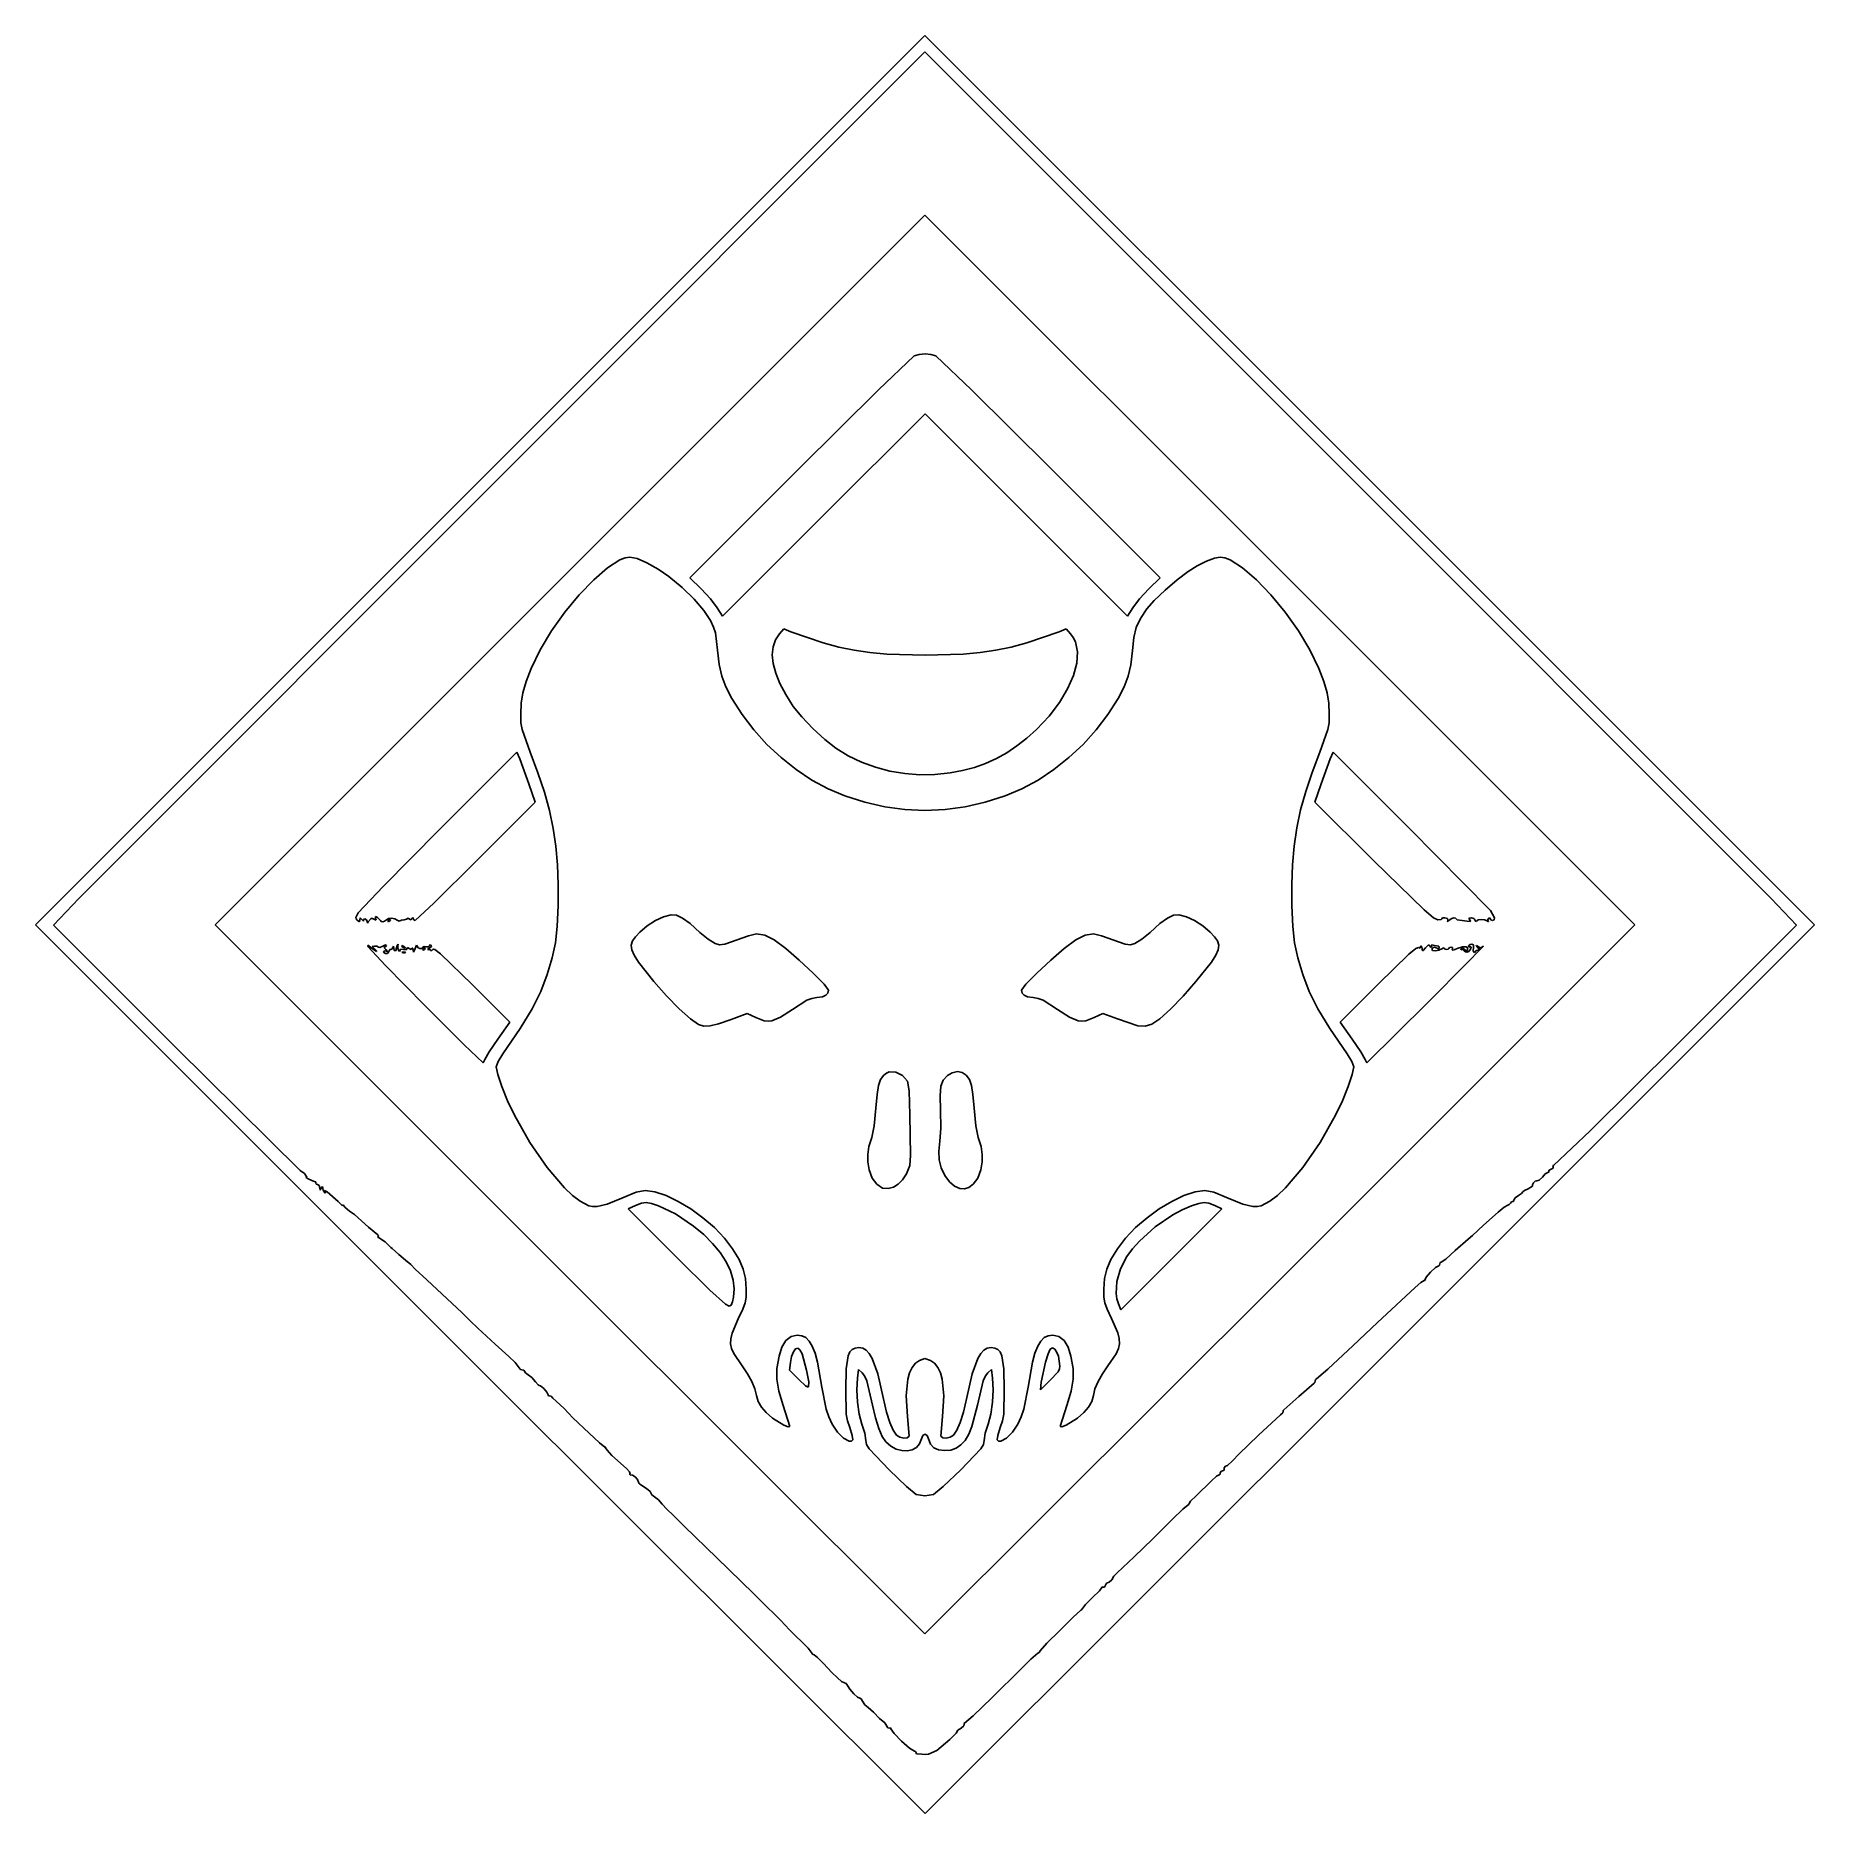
# Model space of a CAD drawing. Extents: x 247 to 565, y 428 to 746.
import ezdxf

# ---------------------------------------------------------------- set-up
doc = ezdxf.new("R2010")
doc.units = 0

msp = doc.modelspace()

# ---------------------------------------------------------------- linework, layer by layer
at = {"layer": 'Calque 1'}
for p, q in [((326.6513, 666.2106), (405.96, 745.5193)), ((405.96, 745.5193), (485.2688, 666.2106)), ((405.95995, 742.6081), (332.78605, 669.451)), ((479.13385, 669.451), (405.95995, 742.6081)), ((342.6586, 650.2033), (405.96, 713.5047)), ((405.96, 713.5047), (469.2614, 650.2033)), ((404.923717, 688.655519), (404.01597, 688.3705)), ((405.96036, 688.750525), (404.923717, 688.655519)), ((406.997003, 688.655519), (405.96036, 688.750525)), ((407.90475, 688.3705), (406.997003, 688.655519)), ((404.01597, 688.3705), (397.678202, 682.3415)), ((414.242487, 682.3415), (407.90475, 688.3705)), ((397.678202, 682.3415), (383.61137, 668.4021)), ((428.30935, 668.4021), (414.242487, 682.3415)), ((387.90255, 660.0133), (405.96035, 678.0493)), ((405.96035, 678.0493), (424.01817, 660.0133)), ((332.78605, 669.451), (255.08295, 591.5799)), ((556.83695, 591.5799), (479.13385, 669.451)), ((247.3426, 586.9018), (326.6513, 666.2106)), ((383.61137, 668.4021), (364.04047, 648.8295)), ((447.88025, 648.8295), (428.30935, 668.4021)), ((485.2688, 666.2106), (564.5776, 586.9018)), ((369.84475, 641.9774), (387.90255, 660.0133)), ((424.01817, 660.0133), (442.07597, 641.9774)), ((349.346115, 650.601392), (346.879181, 648.469035)), ((351.549696, 652.004701), (349.346115, 650.601392)), ((352.506968, 652.38138), (351.549696, 652.004701)), ((353.34349, 652.5139), (352.506968, 652.38138)), ((354.604051, 652.231602), (353.34349, 652.5139)), ((356.363226, 651.467812), (354.604051, 652.231602)), ((358.346113, 650.360017), (356.363226, 651.467812)), ((360.27781, 649.0457), (358.346113, 650.360017)), ((454.52056, 650.946475), (452.8641, 649.92)), ((456.14083, 651.7715), (454.52056, 650.946475)), ((457.55974, 652.319175), (456.14083, 651.7715)), ((458.61212, 652.5136), (457.55974, 652.319175)), ((459.442532, 652.380634), (458.61212, 652.5136)), ((460.394816, 652.002703), (459.442532, 652.380634)), ((462.591269, 650.595219), (460.394816, 652.002703)), ((465.054013, 648.457694), (462.591269, 650.595219)), ((279.3572, 586.9018), (342.6586, 650.2033)), ((346.879181, 648.469035), (344.295324, 645.772687)), ((362.629935, 647.099586), (360.27781, 649.0457)), ((364.04047, 648.8295), (366.01657, 646.8586)), ((445.90415, 646.8586), (447.88025, 648.8295)), ((450.917625, 648.444341), (448.763196, 646.58815)), ((452.8641, 649.92), (450.917625, 648.444341)), ((467.635584, 645.756675), (465.054013, 648.457694)), ((469.2614, 650.2033), (532.5628, 586.9018)), ((344.295324, 645.772687), (341.740975, 642.677411)), ((364.769121, 645.014337), (362.629935, 647.099586)), ((366.519292, 642.97662), (364.769121, 645.014337)), ((366.01657, 646.8586), (367.68421, 645.03925)), ((367.68421, 645.03925), (368.91871, 643.4326)), ((443.00201, 643.4326), (444.236502, 645.03925)), ((444.236502, 645.03925), (445.90415, 646.8586)), ((446.823577, 644.734509), (445.52153, 643.2665)), ((448.763196, 646.58815), (446.823577, 644.734509)), ((470.188515, 642.658709), (467.635584, 645.756675)), ((341.740975, 642.677411), (339.362565, 639.348264)), ((367.70437, 641.1731), (366.519292, 642.97662)), ((368.268459, 640.015845), (367.70437, 641.1731)), ((368.91871, 643.4326), (369.84475, 641.9774)), ((442.07597, 641.9774), (443.00201, 643.4326)), ((444.368986, 641.544406), (443.636387, 639.967475)), ((445.52153, 643.2665), (444.368986, 641.544406)), ((472.565342, 639.330344), (470.188515, 642.658709)), ((339.362565, 639.348264), (337.306527, 635.950307)), ((368.604735, 639.012162), (368.268459, 640.015845)), ((368.97389, 635.8814), (368.604735, 639.012162)), ((379.290358, 637.75786), (378.856447, 636.502366)), ((380.0252, 638.8396), (379.290358, 637.75786)), ((380.78023, 639.6846), (380.0252, 638.8396)), ((382.05939, 639.1838), (380.78023, 639.6846)), ((387.826304, 637.180497), (382.05939, 639.1838)), ((429.86139, 639.1838), (424.094458, 637.180497)), ((431.14055, 639.6846), (429.86139, 639.1838)), ((431.89557, 638.8396), (431.14055, 639.6846)), ((432.40039, 638.154633), (431.89557, 638.8396)), ((432.774798, 637.382823), (432.40039, 638.154633)), ((443.202188, 638.185831), (442.94484, 635.8496)), ((443.636387, 639.967475), (443.202188, 638.185831)), ((474.618598, 635.938125), (472.565342, 639.330344)), ((337.306527, 635.950307), (335.71929, 632.6486)), ((369.250937, 633.323145), (368.97389, 635.8814)), ((378.856447, 636.502366), (378.721587, 635.083095)), ((378.721587, 635.083095), (378.883897, 633.510025)), ((390.564979, 636.45179), (387.826304, 637.180497)), ((393.312127, 635.8866), (390.564979, 636.45179)), ((396.146496, 635.471091), (393.312127, 635.8866)), ((399.146832, 635.191428), (396.146496, 635.471091)), ((405.96039, 634.9843), (399.146832, 635.191428)), ((412.773904, 635.191428), (405.96039, 634.9843)), ((415.774237, 635.471091), (412.773904, 635.191428)), ((418.608611, 635.8866), (415.774237, 635.471091)), ((421.35577, 636.45179), (418.608611, 635.8866)), ((424.094458, 637.180497), (421.35577, 636.45179)), ((433.143277, 635.609442), (432.774798, 637.382823)), ((433.022801, 633.580993), (433.143277, 635.609442)), ((442.94484, 635.8496), (442.667924, 633.309631)), ((476.20082, 632.6486), (474.618598, 635.938125)), ((335.71929, 632.6486), (334.830801, 630.294459)), ((369.700307, 631.254987), (369.250937, 633.323145)), ((378.883897, 633.510025), (379.341499, 631.793133)), ((379.341499, 631.793133), (380.092512, 629.942397)), ((431.402157, 629.005037), (432.435162, 631.359012)), ((432.435162, 631.359012), (433.022801, 633.580993)), ((442.667924, 633.309631), (442.217851, 631.248875)), ((477.088765, 630.295795), (476.20082, 632.6486)), ((334.262902, 628.306), (333.961776, 626.444816)), ((334.830801, 630.294459), (334.262902, 628.306)), ((370.416359, 629.355711), (369.700307, 631.254987)), ((371.49345, 627.3041), (370.416359, 629.355711)), ((380.092512, 629.942397), (381.135055, 627.967793)), ((429.945577, 626.580602), (431.402157, 629.005037)), ((441.501725, 629.352106), (440.42665, 627.3041)), ((442.217851, 631.248875), (441.501725, 629.352106)), ((477.656874, 628.307087), (477.088765, 630.295795)), ((477.958738, 626.445111), (477.656874, 628.307087)), ((333.961776, 626.444816), (333.8736, 624.4725)), ((373.339023, 624.412715), (371.49345, 627.3041)), ((381.135055, 627.967793), (382.46725, 625.8793)), ((382.46725, 625.8793), (383.974294, 623.988505)), ((428.087216, 624.147244), (429.945577, 626.580602)), ((440.42665, 627.3041), (438.581075, 624.412715)), ((478.04795, 624.4725), (477.958738, 626.445111)), ((333.8736, 624.4725), (333.90475, 622.962575)), ((333.90475, 622.962575), (334.095714, 621.731125)), ((375.444064, 621.668909), (373.339023, 624.412715)), ((383.974294, 623.988505), (385.954871, 621.902587)), ((385.954871, 621.902587), (388.088241, 619.937402)), ((425.84887, 621.7665), (428.087216, 624.147244)), ((438.581075, 624.412715), (436.476036, 621.668909)), ((477.827099, 621.733075), (478.018122, 622.961112)), ((478.018122, 622.961112), (478.04795, 624.4725)), ((334.095714, 621.731125), (335.54692, 617.7257)), ((377.775525, 619.10118), (375.444064, 621.668909)), ((380.300361, 616.738025), (377.775525, 619.10118)), ((388.088241, 619.937402), (390.05366, 618.4088)), ((420.544436, 617.601509), (422.347415, 618.808452)), ((422.347415, 618.808452), (424.110986, 620.194478)), ((424.110986, 620.194478), (425.84887, 621.7665)), ((434.144579, 619.10118), (431.619746, 616.738025)), ((436.476036, 621.668909), (434.144579, 619.10118)), ((476.36106, 617.7257), (477.827099, 621.733075)), ((333.17408, 617.6937), (319.28468, 603.817)), ((333.68238, 616.5079), (333.17408, 617.6937)), ((335.32603, 612.0683), (333.68238, 616.5079)), ((335.54692, 617.7257), (336.939306, 614.027085)), ((382.985528, 614.607942), (380.300361, 616.738025)), ((390.05366, 618.4088), (392.282885, 617.054599)), ((392.282885, 617.054599), (394.647711, 615.920816)), ((394.647711, 615.920816), (397.126247, 615.012168)), ((414.761867, 614.986055), (416.765381, 615.697224)), ((416.765381, 615.697224), (418.688331, 616.566737)), ((418.688331, 616.566737), (420.544436, 617.601509)), ((431.619746, 616.738025), (428.934583, 614.607942)), ((474.985545, 614.09326), (476.36106, 617.7257)), ((478.23848, 616.5149), (476.59301, 612.0701)), ((478.74677, 617.7007), (478.23848, 616.5149)), ((492.38647, 604.0886), (478.74677, 617.7007)), ((336.939306, 614.027085), (338.07966, 610.584414)), ((385.797978, 612.739428), (382.985528, 614.607942)), ((388.704668, 611.160982), (385.797978, 612.739428)), ((397.126247, 615.012168), (399.6966, 614.333375)), ((399.6966, 614.333375), (402.33688, 613.889154)), ((402.33688, 613.889154), (405.025194, 613.684222)), ((405.025194, 613.684222), (407.739651, 613.723298)), ((407.739651, 613.723298), (410.45836, 614.0111)), ((410.45827, 614.0111), (412.66407, 614.426318)), ((410.45836, 614.0111), (410.45827, 614.0111)), ((412.66407, 614.426318), (414.761867, 614.986055)), ((426.122133, 612.739428), (423.215441, 611.160982)), ((428.934583, 614.607942), (426.122133, 612.739428)), ((473.854294, 610.679673), (474.985545, 614.09326)), ((336.46138, 608.8145), (335.32603, 612.0683)), ((338.07966, 610.584414), (338.984034, 607.30952)), ((391.67255, 609.9011), (388.704668, 611.160982)), ((395.239259, 608.762178), (391.67255, 609.9011)), ((420.24755, 609.9011), (416.680854, 608.762178)), ((423.215441, 611.160982), (420.24755, 609.9011)), ((472.952947, 607.405866), (473.854294, 610.679673)), ((476.59301, 612.0701), (475.45584, 608.8111)), ((325.90228, 598.2529), (336.46138, 608.8145)), ((338.984034, 607.30952), (339.668476, 604.114237)), ((398.810399, 607.948662), (395.239259, 608.762178)), ((402.384494, 607.460553), (398.810399, 607.948662)), ((405.960065, 607.29785), (402.384494, 607.460553)), ((409.535634, 607.460553), (405.960065, 607.29785)), ((413.109723, 607.948662), (409.535634, 607.460553)), ((416.680854, 608.762178), (413.109723, 607.948662)), ((472.267144, 604.192762), (472.952947, 607.405866)), ((475.45584, 608.8111), (486.01804, 598.3133)), ((319.28468, 603.817), (309.313005, 593.757612)), ((339.668476, 604.114237), (340.149039, 600.9104)), ((471.782524, 600.961289), (472.267144, 604.192762)), ((506.79327, 589.4446), (492.38647, 604.0886)), ((340.149039, 600.9104), (340.441774, 597.609842)), ((471.484726, 597.63237), (471.782524, 600.961289)), ((318.347377, 590.79385), (325.90228, 598.2529)), ((340.441774, 597.609842), (340.56273, 594.124397)), ((471.359392, 594.126932), (471.484726, 597.63237)), ((486.01804, 598.3133), (494.966236, 589.5571)), ((309.313005, 593.757612), (304.84288, 589.0587)), ((340.56273, 594.124397), (340.52796, 590.3659)), ((471.39216, 590.3659), (471.359392, 594.126932)), ((255.08295, 591.5799), (250.55381, 586.8658)), ((315.01118, 587.6914), (318.347377, 590.79385)), ((340.52796, 590.3659), (340.361669, 586.623511)), ((471.558449, 586.623511), (471.39216, 590.3659)), ((561.36612, 586.8658), (556.83695, 591.5799)), ((326.585, 507.659), (247.3426, 586.9018)), ((342.5923, 523.6664), (279.3572, 586.9018)), ((304.84288, 589.0587), (304.441269, 588.245987)), ((304.441269, 588.245987), (304.500865, 588.004308)), ((304.500865, 588.004308), (304.72239, 587.7452)), ((304.72239, 587.7452), (305.088111, 587.456675)), ((305.088111, 587.456675), (305.15426, 587.8172)), ((305.15426, 587.8172), (305.210146, 588.184725)), ((305.210146, 588.184725), (305.57075, 587.8072)), ((305.57075, 587.8072), (305.815689, 587.5416)), ((305.814077, 587.8627), (306.06468, 587.955)), ((305.81972, 587.6243), (305.814077, 587.8627)), ((305.815689, 587.5416), (305.81972, 587.6243)), ((306.06468, 587.955), (306.362137, 587.819012)), ((306.362137, 587.819012), (306.49806, 587.492)), ((306.49806, 587.492), (306.54513, 587.202125)), ((306.54513, 587.202125), (306.67002, 587.426)), ((306.67002, 587.426), (307.10328, 588.0062)), ((307.10324, 588.0111), (307.416842, 588.047787)), ((307.10328, 588.0062), (307.10324, 588.0111)), ((307.416842, 588.047787), (307.77456, 587.8789)), ((307.77456, 587.8789), (308.05581, 587.713137)), ((307.98783, 588.0324), (307.938405, 588.36605)), ((307.938405, 588.36605), (308.33517, 588.2215)), ((308.05581, 587.713137), (307.98783, 588.0324)), ((308.33517, 588.2215), (308.85838, 587.6862)), ((308.85838, 587.6862), (308.971974, 587.479772)), ((308.971974, 587.479772), (309.249449, 587.4429)), ((309.249449, 587.4429), (309.595847, 587.562928)), ((309.595847, 587.562928), (309.91621, 587.8272)), ((309.91621, 587.8272), (310.299896, 588.051711)), ((310.263609, 587.8824), (310.1813, 587.6955)), ((310.1813, 587.6955), (310.29797, 587.431)), ((310.4615, 587.9601), (310.263609, 587.8824)), ((310.29797, 587.431), (310.57817, 587.6955)), ((310.299896, 588.051711), (310.840508, 588.103187)), ((310.611324, 587.8824), (310.4615, 587.9601)), ((310.57817, 587.6955), (310.611324, 587.8824)), ((310.57817, 587.6955), (310.57817, 587.6955)), ((310.840508, 588.103187), (311.403061, 587.98927)), ((311.403061, 587.98927), (311.85257, 587.7176)), ((311.85257, 587.7176), (312.171774, 587.588075)), ((312.171774, 587.588075), (312.60308, 587.7173)), ((312.60308, 587.7173), (313.09171, 587.8053)), ((313.09171, 587.8053), (313.46503, 587.9411)), ((313.46503, 587.9411), (313.798339, 588.116825)), ((313.798339, 588.116825), (314.02727, 587.9411)), ((314.02727, 587.9411), (314.224907, 587.785762)), ((314.224907, 587.785762), (314.44365, 587.9941)), ((314.44365, 587.9941), (314.621051, 588.198525)), ((314.621051, 588.198525), (314.67516, 588.0221)), ((314.67516, 588.0221), (314.775452, 587.788537)), ((314.775452, 587.788537), (315.01118, 587.6914)), ((356.440414, 586.717539), (357.891331, 587.652912)), ((357.891331, 587.652912), (359.339821, 588.326555)), ((359.339821, 588.326555), (360.6728, 588.6757)), ((360.6728, 588.6757), (361.636596, 588.610961)), ((361.636596, 588.610961), (362.734754, 588.117737)), ((362.734754, 588.117737), (364.08563, 587.12417)), ((364.08563, 587.12417), (365.80758, 585.5584)), ((446.11239, 585.5584), (447.83434, 587.12417)), ((447.83434, 587.12417), (449.185215, 588.117737)), ((449.185215, 588.117737), (450.28337, 588.610961)), ((450.28337, 588.610961), (451.24716, 588.6757)), ((451.24716, 588.6757), (452.580145, 588.326555)), ((452.580145, 588.326555), (454.028636, 587.652912)), ((454.028636, 587.652912), (455.479552, 586.717539)), ((532.5628, 586.9018), (469.3277, 523.6664)), ((564.5776, 586.9018), (485.3352, 507.659)), ((494.966236, 589.5571), (496.650807, 588.132416)), ((496.650807, 588.132416), (497.43204, 587.7954)), ((497.43204, 587.7954), (497.992872, 587.847163)), ((497.992872, 587.847163), (498.14512, 587.9995)), ((498.14512, 587.9995), (498.237052, 588.142338)), ((498.237052, 588.142338), (498.65288, 588.1705)), ((498.65288, 588.1705), (499.113831, 588.031725)), ((499.113831, 588.031725), (499.17498, 587.7092)), ((499.17498, 587.7092), (499.130467, 587.43625)), ((499.130467, 587.43625), (499.40292, 587.6982)), ((499.40292, 587.6982), (499.78777, 587.989338)), ((499.78777, 587.989338), (500.21828, 588.1319)), ((500.21828, 588.1319), (500.21817, 588.1292)), ((500.21817, 588.1292), (500.545177, 588.094387)), ((500.545177, 588.094387), (500.68119, 587.9587)), ((500.68119, 587.9587), (500.856062, 587.813088)), ((500.856062, 587.813088), (501.2765, 587.7538)), ((501.2765, 587.7538), (502.64261, 587.5805)), ((502.64261, 587.5805), (503.214615, 587.506912)), ((502.960952, 588.090137), (503.42425, 588.1312)), ((503.09596, 587.7874), (502.960952, 588.090137)), ((503.214615, 587.506912), (503.09596, 587.7874)), ((503.42425, 588.1312), (503.847634, 588.051038)), ((503.847634, 588.051038), (503.95877, 587.9123)), ((503.95877, 587.9123), (504.11645, 587.5659)), ((504.11645, 587.5659), (504.30642, 587.511525)), ((504.30642, 587.511525), (504.38554, 587.6139)), ((504.38554, 587.6139), (504.613267, 587.803138)), ((504.613267, 587.803138), (505.145654, 587.86405)), ((505.145654, 587.86405), (505.757119, 587.797388)), ((505.757119, 587.797388), (506.22208, 587.6039)), ((506.22208, 587.6039), (506.481916, 587.429725)), ((506.362836, 587.8834), (506.4977, 588.0926)), ((506.4162, 587.6139), (506.362836, 587.8834)), ((506.481916, 587.429725), (506.4162, 587.6139)), ((506.4977, 588.0926), (506.687612, 588.127463)), ((506.687612, 588.127463), (506.7666, 587.9785)), ((506.7666, 587.9785), (506.883185, 587.780612)), ((507.523156, 588.1441), (506.79327, 589.4446)), ((506.883185, 587.780612), (507.16348, 587.6983)), ((507.16348, 587.6983), (507.480244, 587.810903)), ((507.480244, 587.810903), (507.523156, 588.1441)), ((250.55381, 586.8658), (272.48001, 564.9385)), ((340.361669, 586.623511), (340.04142, 583.692162)), ((353.57228, 583.289597), (353.797856, 584.026795)), ((353.797856, 584.026795), (354.314899, 584.764342)), ((354.314899, 584.764342), (355.10015, 585.5832)), ((355.10015, 585.5832), (356.440414, 586.717539)), ((365.80758, 585.5584), (367.276032, 584.332562)), ((367.276032, 584.332562), (368.53273, 583.576)), ((370.277001, 583.438287), (374.47459, 584.931)), ((374.47459, 584.931), (375.937943, 585.274934)), ((375.937943, 585.274934), (377.396214, 585.064225)), ((377.396214, 585.064225), (379.062443, 584.227453)), ((379.062443, 584.227453), (381.14967, 582.6932)), ((430.77029, 582.6932), (432.857517, 584.227453)), ((432.857517, 584.227453), (434.523747, 585.064225)), ((434.523747, 585.064225), (435.982021, 585.274934)), ((435.982021, 585.274934), (437.44538, 584.931)), ((437.44538, 584.931), (441.642969, 583.438287)), ((443.38724, 583.576), (444.643934, 584.332562)), ((444.643934, 584.332562), (446.11239, 585.5584)), ((455.479552, 586.717539), (456.81981, 585.5832)), ((456.81981, 585.5832), (457.605064, 584.764342)), ((457.605064, 584.764342), (458.122108, 584.026795)), ((458.122108, 584.026795), (458.347684, 583.289597)), ((471.878695, 583.692162), (471.558449, 586.623511)), ((539.83682, 565.3354), (561.36612, 586.8658)), ((306.590818, 583.222519), (306.58239, 583.063)), ((306.58239, 583.063), (309.772787, 579.643892)), ((306.689875, 583.2368), (306.590818, 583.222519)), ((307.19582, 582.8151), (306.689875, 583.2368)), ((308.12994, 582.1388), (307.19582, 582.8151)), ((307.77146, 583.1222), (307.369111, 583.025912)), ((307.369111, 583.025912), (307.80596, 582.6099)), ((308.20242, 583.079437), (307.77146, 583.1222)), ((307.80596, 582.6099), (308.141121, 582.277187)), ((308.141121, 582.277187), (308.12994, 582.1388)), ((308.47003, 582.9187), (308.20242, 583.079437)), ((308.765553, 582.868275), (308.47003, 582.9187)), ((309.26899, 583.0982), (308.765553, 582.868275)), ((309.742434, 583.329062), (309.26899, 583.0982)), ((309.396271, 582.156387), (309.526765, 582.268252)), ((309.472997, 581.969055), (309.396271, 582.156387)), ((309.77086, 581.7837), (309.472997, 581.969055)), ((309.50319, 582.795837), (309.58592, 582.9241)), ((309.78436, 582.4917), (309.50319, 582.795837)), ((309.526765, 582.268252), (309.85056, 582.2272)), ((309.58592, 582.9241), (309.819498, 583.014987)), ((309.91665, 583.2276), (309.742434, 583.329062)), ((310.094638, 581.818325), (309.77086, 581.7837)), ((310.119665, 582.181662), (309.78436, 582.4917)), ((309.819498, 583.014987), (309.91665, 583.2276)), ((309.85056, 582.2272), (310.119665, 582.181662)), ((310.31907, 582.1561), (310.094638, 581.818325)), ((310.501768, 582.4824), (310.31907, 582.1561)), ((310.70947, 582.5363), (310.501768, 582.4824)), ((310.904459, 582.5748), (310.70947, 582.5363)), ((311.0566, 582.8632), (310.904459, 582.5748)), ((311.15808, 583.090625), (311.0566, 582.8632)), ((311.20892, 582.7185), (311.15808, 583.090625)), ((311.308851, 582.3334), (311.20892, 582.7185)), ((311.50851, 582.2738), (311.308851, 582.3334)), ((311.663354, 582.447775), (311.50851, 582.2738)), ((311.81119, 583.2098), (311.65826, 582.6327)), ((311.65826, 582.6327), (311.663354, 582.447775)), ((312.009081, 583.446187), (311.81119, 583.2098)), ((311.926078, 582.766087), (311.95051, 583.1728)), ((312.05379, 582.3791), (311.926078, 582.766087)), ((311.95051, 583.1728), (312.009081, 583.446187)), ((312.23714, 582.167212), (312.05379, 582.3791)), ((312.29389, 582.3421), (312.23714, 582.167212)), ((312.460985, 582.553437), (312.29389, 582.3421)), ((312.9594, 582.5118), (312.460985, 582.553437)), ((312.74537, 583.1936), (312.625826, 583.121125)), ((312.625826, 583.121125), (312.82717, 582.933)), ((312.662671, 581.948387), (312.77748, 582.0553)), ((312.93733, 581.8954), (312.662671, 581.948387)), ((313.224, 582.933), (312.74537, 583.1936)), ((312.77748, 582.0554), (313.2846, 582.0344)), ((312.77748, 582.0553), (312.77748, 582.0554)), ((312.82717, 582.933), (313.29235, 582.6867)), ((313.248541, 581.927587), (312.93733, 581.8954)), ((313.454084, 582.469775), (312.9594, 582.5118)), ((313.22404, 582.933), (313.224, 582.933)), ((313.29235, 582.6867), (313.22404, 582.933)), ((313.2846, 582.0344), (313.248541, 581.927587)), ((313.62086, 582.6715), (313.454084, 582.469775)), ((313.699825, 582.862675), (313.62086, 582.6715)), ((313.992, 582.6895), (313.699825, 582.862675)), ((314.313531, 582.51945), (313.992, 582.6895)), ((314.50028, 582.7235), (314.313531, 582.51945)), ((314.610286, 582.770537), (314.50028, 582.7235)), ((314.68217, 582.4038), (314.610286, 582.770537)), ((314.767941, 582.013837), (314.68217, 582.4038)), ((315.01152, 582.6684), (314.767941, 582.013837)), ((315.252935, 583.255062), (315.01152, 582.6684)), ((315.40393, 583.1314), (315.252935, 583.255062)), ((315.569763, 582.833245), (315.40393, 583.1314)), ((315.842435, 582.684312), (315.569763, 582.833245)), ((316.14078, 582.703098), (315.842435, 582.684312)), ((316.38363, 582.9081), (316.14078, 582.703098)), ((316.365785, 582.4815), (316.39896, 582.6684)), ((316.51564, 582.4038), (316.365785, 582.4815)), ((316.643645, 583.03695), (316.38363, 582.9081)), ((316.39896, 582.6684), (316.67916, 582.9329)), ((316.39896, 582.6684), (316.39896, 582.6684)), ((316.713531, 582.4815), (316.51564, 582.4038)), ((317.06071, 583.0095), (316.643645, 583.03695)), ((316.67916, 582.9329), (316.79584, 582.6684)), ((316.79584, 582.6684), (316.713531, 582.4815)), ((317.440405, 582.997987), (317.06071, 583.0095)), ((317.249537, 582.52015), (317.55921, 582.7447)), ((317.39117, 582.5095), (317.249537, 582.52015)), ((317.718901, 582.520537), (317.39117, 582.5095)), ((317.58961, 583.1823), (317.440405, 582.997987)), ((317.55921, 582.7447), (317.951367, 583.072925)), ((317.677832, 583.347562), (317.58961, 583.1823)), ((317.88994, 583.3077), (317.677832, 583.347562)), ((317.85419, 582.3449), (317.718901, 582.520537)), ((317.951342, 582.260525), (317.85419, 582.3449)), ((317.951367, 583.072925), (317.88994, 583.3077)), ((318.18492, 582.4886), (317.951342, 582.260525)), ((318.327649, 582.57814), (318.18492, 582.4886)), ((318.572181, 582.515277), (318.327649, 582.57814)), ((319.583077, 581.739838), (318.572181, 582.515277)), ((325.2072, 576.2426), (319.583077, 581.739838)), ((339.479761, 581.015758), (338.58924, 578.0382)), ((340.04142, 583.692162), (339.479761, 581.015758)), ((353.661429, 582.471787), (353.57228, 583.289597)), ((354.088561, 581.492404), (353.661429, 582.471787)), ((354.876935, 580.270486), (354.088561, 581.492404)), ((368.53273, 583.576), (369.330385, 583.356295)), ((369.330385, 583.356295), (370.277001, 583.438287)), ((381.14967, 582.6932), (383.540118, 580.633211)), ((383.540118, 580.633211), (386.025572, 578.297587)), ((425.894471, 578.297587), (428.379876, 580.633211)), ((428.379876, 580.633211), (430.77029, 582.6932)), ((441.642969, 583.438287), (442.589585, 583.356295)), ((442.589585, 583.356295), (443.38724, 583.576)), ((457.831402, 581.492404), (457.043027, 580.270486)), ((458.258535, 582.471787), (457.831402, 581.492404)), ((458.347684, 583.289597), (458.258535, 582.471787)), ((472.440351, 581.015758), (471.878695, 583.692162)), ((473.33087, 578.0382), (472.440351, 581.015758)), ((492.265815, 581.648387), (486.83589, 576.3588)), ((493.495721, 582.685645), (492.265815, 581.648387)), ((493.99215, 582.8852), (493.495721, 582.685645)), ((494.255416, 582.7498), (493.99215, 582.8852)), ((494.33524, 582.9672), (494.255416, 582.7498)), ((494.3865, 583.182787), (494.33524, 582.9672)), ((494.58236, 582.9462), (494.3865, 583.182787)), ((494.69146, 582.2847), (494.58236, 582.9462)), ((494.796386, 582.322125), (494.69146, 582.2847)), ((495.23678, 582.8013), (494.796386, 582.322125)), ((495.716879, 583.264887), (495.23678, 582.8013)), ((495.91737, 583.2643), (495.716879, 583.264887)), ((496.000609, 583.030737), (495.91737, 583.2643)), ((496.19889, 582.9336), (496.000609, 583.030737)), ((496.348889, 583.011075), (496.19889, 582.9336)), ((496.359393, 583.3315), (496.31606, 583.1973)), ((496.31606, 583.1973), (496.348889, 583.011075)), ((496.8024, 583.2143), (496.359393, 583.3315)), ((496.37052, 582.5842), (496.547206, 582.82542)), ((496.492771, 582.333064), (496.37052, 582.5842)), ((496.977255, 582.266137), (496.492771, 582.333064)), ((496.547206, 582.82542), (496.808043, 582.920587)), ((497.56718, 583.0828), (496.8024, 583.2143)), ((496.808043, 582.920587), (497.40917, 582.6602)), ((497.602477, 582.374992), (496.977255, 582.266137)), ((497.40917, 582.6602), (497.616431, 582.55115)), ((497.68258, 582.7925), (497.56718, 583.0828)), ((498.14694, 582.6512), (497.602477, 582.374992)), ((497.616431, 582.55115), (497.68258, 582.7925)), ((498.441856, 582.82195), (498.14694, 582.6512)), ((498.56452, 582.7452), (498.441856, 582.82195)), ((498.6811, 582.566587), (498.56452, 582.7452)), ((498.96139, 582.4923), (498.6811, 582.566587)), ((499.241689, 582.557063), (498.96139, 582.4923)), ((499.35827, 582.7128), (499.241689, 582.557063)), ((499.479439, 582.868525), (499.35827, 582.7128)), ((499.77076, 582.9332), (499.479439, 582.868525)), ((500.014034, 582.855513), (499.77076, 582.9332)), ((499.968884, 582.46698), (500.01973, 582.6687)), ((500.143849, 582.418662), (499.968884, 582.46698)), ((500.01973, 582.6687), (500.014034, 582.855513)), ((501.06479, 582.7717), (500.143849, 582.418662)), ((501.806933, 583.001089), (501.06479, 582.7717)), ((501.523641, 582.458713), (501.60673, 582.6676)), ((501.67603, 582.4968), (501.523641, 582.458713)), ((501.60673, 582.6676), (501.841124, 582.855625)), ((501.906085, 582.529463), (501.67603, 582.4968)), ((502.441184, 582.965588), (501.806933, 583.001089)), ((501.841124, 582.855625), (502.1368, 582.5806)), ((502.06198, 582.3624), (501.906085, 582.529463)), ((502.281028, 582.071308), (502.06198, 582.3624)), ((502.1368, 582.5806), (502.410931, 582.325462)), ((502.606349, 582.013812), (502.281028, 582.071308)), ((502.410931, 582.325462), (502.62558, 582.32)), ((502.777435, 582.720217), (502.441184, 582.965588)), ((502.952585, 582.176536), (502.606349, 582.013812)), ((502.62558, 582.32), (502.777435, 582.720217)), ((502.829404, 580.307075), (504.921976, 582.443653)), ((502.90235, 583.1526), (502.862769, 582.961325)), ((502.862769, 582.961325), (503.11613, 582.9985)), ((503.157881, 583.371175), (502.90235, 583.1526)), ((503.23438, 582.5461), (502.952585, 582.176536)), ((503.11613, 582.9985), (503.391697, 583.011175)), ((503.5036, 583.4621), (503.157881, 583.371175)), ((503.391697, 583.011175), (503.23438, 582.5461)), ((503.785797, 583.318), (503.5036, 583.4621)), ((503.715231, 582.312862), (503.7516, 582.8169)), ((503.85521, 582.0075), (503.715231, 582.312862)), ((503.7516, 582.8169), (503.785797, 583.318)), ((504.042754, 581.9739), (503.85521, 582.0075)), ((504.12076, 582.1236), (504.042754, 581.9739)), ((504.256772, 582.325687), (504.12076, 582.1236)), ((504.58378, 582.4122), (504.256772, 582.325687)), ((504.31913, 583.1975), (504.258455, 583.0834)), ((504.258455, 583.0834), (504.53318, 582.8091)), ((504.79284, 582.9157), (504.31913, 583.1975)), ((504.53318, 582.8091), (504.889845, 582.481687)), ((504.889845, 582.481687), (504.58378, 582.4122)), ((505.067355, 582.824312), (504.79284, 582.9157)), ((504.921976, 582.443653), (505.434363, 582.978236)), ((505.53606, 583.1014), (505.067355, 582.824312)), ((505.434363, 582.978236), (505.53606, 583.1014)), ((309.772787, 579.643892), (316.75869, 572.524237)), ((338.58924, 578.0382), (337.442441, 574.98933)), ((357.63044, 576.7752), (354.876935, 580.270486)), ((386.025572, 578.297587), (387.976063, 576.30147)), ((423.943991, 576.30147), (425.894471, 578.297587)), ((457.043027, 580.270486), (454.28952, 576.7752)), ((474.477675, 574.98933), (473.33087, 578.0382)), ((495.52296, 572.9322), (502.829404, 580.307075)), ((331.89875, 569.546), (325.2072, 576.2426)), ((337.442441, 574.98933), (335.922539, 571.941462)), ((359.846585, 574.249436), (357.63044, 576.7752)), ((362.120602, 571.936587), (359.846585, 574.249436)), ((388.302622, 574.349287), (387.668525, 574.092573)), ((387.976063, 576.30147), (388.76162, 575.26)), ((388.649601, 574.727183), (388.302622, 574.349287)), ((388.76162, 575.26), (388.649601, 574.727183)), ((423.15835, 575.26), (423.943991, 576.30147)), ((423.270385, 574.727183), (423.15835, 575.26)), ((423.617361, 574.349287), (423.270385, 574.727183)), ((424.251446, 574.092573), (423.617361, 574.349287)), ((454.28952, 576.7752), (452.016541, 574.192212)), ((475.997579, 571.941462), (474.477675, 574.98933)), ((486.83589, 576.3588), (480.01867, 569.551)), ((316.75869, 572.524237), (323.798518, 565.481964)), ((335.922539, 571.941462), (333.759442, 568.412264)), ((364.136998, 570.138895), (362.120602, 571.936587)), ((374.25847, 571.1008), (371.38997, 570.0389)), ((375.79917, 570.3644), (374.25847, 571.1008)), ((382.35266, 571.8334), (380.205351, 570.457522)), ((384.912259, 573.444075), (382.35266, 571.8334)), ((385.771255, 573.762775), (384.912259, 573.444075)), ((386.69515, 573.9233), (385.771255, 573.762775)), ((387.668525, 574.092573), (386.69515, 573.9233)), ((425.22481, 573.9233), (424.251446, 574.092573)), ((426.14871, 573.762775), (425.22481, 573.9233)), ((427.007709, 573.444075), (426.14871, 573.762775)), ((429.5673, 571.8334), (427.007709, 573.444075)), ((431.715908, 570.4566), (429.5673, 571.8334)), ((437.67815, 571.1088), (436.12912, 570.3684)), ((440.26755, 570.1177), (437.67815, 571.1088)), ((449.73733, 571.8553), (447.818794, 570.133898)), ((452.016541, 574.192212), (449.73733, 571.8553)), ((478.160674, 568.412264), (475.997579, 571.941462)), ((484.76996, 562.2957), (495.52306, 572.9324)), ((495.52306, 572.9324), (495.52296, 572.9322)), ((329.76425, 566.5342), (331.89875, 569.546)), ((333.759442, 568.412264), (330.68306, 563.9194)), ((365.58028, 569.1586), (364.136998, 570.138895)), ((366.536513, 568.856286), (365.58028, 569.1586)), ((365.58028, 569.1586), (365.58028, 569.1586)), ((367.619329, 568.871287), (366.536513, 568.856286)), ((369.135042, 569.25002), (367.619329, 568.871287)), ((371.38997, 570.0389), (369.135042, 569.25002)), ((377.298131, 569.805841), (375.79917, 570.3644)), ((377.966987, 569.732132), (377.298131, 569.805841)), ((378.643682, 569.809275), (377.966987, 569.732132)), ((380.205351, 570.457522), (378.643682, 569.809275)), ((433.278125, 569.8088), (431.715908, 570.4566)), ((433.95541, 569.732353), (433.278125, 569.8088)), ((434.625384, 569.80705), (433.95541, 569.732353)), ((436.12912, 570.3684), (434.625384, 569.80705)), ((443.92148, 568.9179), (440.26755, 570.1177)), ((445.209133, 568.815845), (443.92148, 568.9179)), ((443.92148, 568.9179), (443.92148, 568.9179)), ((446.408816, 569.170962), (445.209133, 568.815845)), ((447.818794, 570.133898), (446.408816, 569.170962)), ((481.23705, 563.9194), (478.160674, 568.412264)), ((480.01867, 569.551), (482.15486, 566.5367)), ((272.48001, 564.9385), (294.55441, 543.079)), ((323.798518, 565.481964), (327.15069, 562.295)), ((328.211535, 564.226812), (329.76425, 566.5342)), ((482.15486, 566.5367), (483.708771, 564.22775)), ((524.556761, 550.17575), (539.83682, 565.3354)), ((327.15069, 562.295), (327.47569, 562.9085)), ((327.47569, 562.9085), (327.47578, 562.9089)), ((327.47578, 562.9089), (328.211535, 564.226812)), ((329.84434, 562.5348), (329.49549, 561.5696)), ((329.49549, 561.5696), (329.768447, 560.195392)), ((330.68306, 563.9194), (329.84434, 562.5348)), ((482.075779, 562.5348), (481.23705, 563.9194)), ((482.42463, 561.5696), (482.075779, 562.5348)), ((482.151672, 560.195392), (482.42463, 561.5696)), ((483.708771, 564.22775), (484.44501, 562.9091)), ((484.44501, 562.9091), (484.76996, 562.2957)), ((329.768447, 560.195392), (330.49289, 558.049387)), ((397.659767, 558.257737), (398.042298, 559.325002)), ((398.042298, 559.325002), (398.61545, 560.1126)), ((398.61545, 560.1126), (399.06643, 560.462998)), ((399.06643, 560.462998), (399.596321, 560.660381)), ((399.596321, 560.660381), (400.779982, 560.62485)), ((400.779982, 560.62485), (401.940728, 560.063494)), ((401.940728, 560.063494), (402.85285, 559.0338)), ((402.85285, 559.0338), (403.120399, 557.2791)), ((408.811189, 558.114), (409.222886, 559.215925)), ((409.222886, 559.215925), (409.96676, 560.0378)), ((409.96676, 560.0378), (410.818893, 560.538598)), ((410.818893, 560.538598), (411.733139, 560.719662)), ((411.733139, 560.719662), (412.598662, 560.578545)), ((412.598662, 560.578545), (413.30463, 560.1128)), ((413.30463, 560.1128), (413.877776, 559.325202)), ((413.877776, 559.325202), (414.260304, 558.257937)), ((481.427225, 558.049387), (482.151672, 560.195392)), ((330.49289, 558.049387), (331.527181, 555.509014)), ((331.527181, 555.509014), (332.72968, 552.9517)), ((397.2147, 554.2257), (397.404891, 556.64618)), ((397.404891, 556.64618), (397.659767, 558.257737)), ((403.120399, 557.2791), (403.25816, 553.035)), ((408.672002, 556.430375), (408.811189, 558.114)), ((408.74566, 553.8634), (408.672002, 556.430375)), ((414.260304, 558.257937), (414.515179, 556.64638)), ((414.515179, 556.64638), (414.70537, 554.2259)), ((479.19043, 552.9517), (480.392931, 555.509014)), ((480.392931, 555.509014), (481.427225, 558.049387)), ((332.72968, 552.9517), (335.497714, 548.08997)), ((396.912284, 551.048225), (397.2147, 554.2257)), ((403.25816, 553.035), (403.36898, 545.7446)), ((408.808401, 550.638237), (408.74566, 553.8634)), ((414.70537, 554.2259), (415.007787, 551.048425)), ((476.422374, 548.08997), (479.19043, 552.9517)), ((395.971869, 547.357334), (396.45248, 548.9758)), ((396.45248, 548.9758), (396.912284, 551.048225)), ((408.60976, 548.2956), (408.808401, 550.638237)), ((415.007787, 551.048425), (415.4676, 548.976)), ((415.4676, 548.976), (415.948206, 547.357534)), ((518.05222, 543.9627), (524.556761, 550.17575)), ((335.497714, 548.08997), (338.584346, 543.637037)), ((395.744989, 545.945925), (395.971869, 547.357334)), ((395.761962, 544.612403), (395.744989, 545.945925)), ((403.36898, 545.7446), (403.260754, 543.963137)), ((408.430794, 546.525275), (408.60976, 548.2956)), ((408.46137, 544.9714), (408.430794, 546.525275)), ((415.948206, 547.357534), (416.175082, 545.946125)), ((416.175082, 545.946125), (416.158108, 544.612603)), ((473.335734, 543.637037), (476.422374, 548.08997)), ((294.55441, 543.079), (295.28854, 542.5344)), ((295.28854, 542.5344), (295.701, 541.922)), ((338.584346, 543.637037), (341.672346, 540.008111)), ((396.01291, 543.2276), (395.761962, 544.612403)), ((396.551254, 541.697287), (396.01291, 543.2276)), ((402.64477, 542.484), (401.954823, 541.414269)), ((403.260754, 543.963137), (402.64477, 542.484)), ((408.817383, 543.570766), (408.46137, 544.9714)), ((409.473662, 542.201275), (408.817383, 543.570766)), ((415.90716, 543.2278), (415.373861, 541.707538)), ((416.158108, 544.612603), (415.90716, 543.2278)), ((470.247742, 540.008111), (473.335734, 543.637037)), ((516.05389, 541.9024), (516.585182, 542.476838)), ((516.585182, 542.476838), (517.01803, 542.7158)), ((517.01803, 542.7158), (517.23163, 542.784675)), ((517.23163, 542.784675), (517.23583, 542.9503)), ((517.23583, 542.9503), (517.295865, 543.158375)), ((517.295865, 543.158375), (517.64372, 543.3294)), ((517.64372, 543.3294), (517.99968, 543.5207)), ((517.99672, 543.7972), (517.927341, 543.982625)), ((517.927341, 543.982625), (518.05222, 543.9627)), ((517.99968, 543.5207), (517.99672, 543.7972)), ((295.701, 541.922), (295.620855, 541.888568)), ((295.620855, 541.888568), (295.672749, 541.800366)), ((295.672749, 541.800366), (296.049546, 541.5322)), ((296.049546, 541.5322), (297.03341, 541.1367)), ((297.03341, 541.1367), (297.323411, 541.054763)), ((297.323411, 541.054763), (297.34852, 540.8637)), ((297.34852, 540.8637), (297.354216, 540.676838)), ((297.354216, 540.676838), (297.59749, 540.5991)), ((297.59749, 540.5991), (297.901077, 540.4345)), ((297.901077, 540.4345), (298.02858, 540.0038)), ((298.02858, 540.0038), (298.076877, 539.568388)), ((298.076877, 539.568388), (298.27456, 539.9378)), ((298.27456, 539.9378), (298.492486, 540.230838)), ((298.492486, 540.230838), (298.63836, 539.5629)), ((298.63836, 539.5629), (298.91229, 539.0999)), ((298.96279, 539.2102), (298.896437, 539.533505)), ((298.896437, 539.533505), (299.337914, 539.313838)), ((299.337914, 539.313838), (301.30105, 537.5565)), ((341.672346, 540.008111), (343.117723, 538.632403)), ((354.435223, 539.242975), (356.03246, 539.5413)), ((356.03246, 539.5413), (357.791568, 539.302461)), ((357.791568, 539.302461), (359.802574, 538.629547)), ((397.39328, 540.6349), (396.551254, 541.697287)), ((398.357591, 539.922863), (397.39328, 540.6349)), ((397.39328, 540.6349), (397.39328, 540.6349)), ((399.36283, 539.8805), (398.357591, 539.922863)), ((400.344956, 540.137194), (399.36283, 539.8805)), ((401.198586, 540.640225), (400.344956, 540.137194)), ((401.954823, 541.414269), (401.198586, 540.640225)), ((410.320348, 541.047372), (409.473662, 542.201275)), ((411.24758, 540.2935), (410.320348, 541.047372)), ((412.191142, 539.907666), (411.24758, 540.2937)), ((411.24758, 540.2937), (411.24758, 540.2935)), ((413.016752, 539.836425), (412.191142, 539.907666)), ((413.785996, 540.086897), (413.016752, 539.836425)), ((414.56046, 540.666), (413.785996, 540.086897)), ((415.373861, 541.707538), (414.56046, 540.666)), ((452.117555, 538.629547), (454.12855, 539.302461)), ((454.12855, 539.302461), (455.88764, 539.5413)), ((455.88764, 539.5413), (457.484881, 539.242975)), ((468.802374, 538.632403), (470.247742, 540.008111)), ((512.58703, 539.2659), (512.857104, 539.533475)), ((512.857104, 539.533475), (513.50643, 539.839)), ((513.50643, 539.839), (514.30949, 540.2878)), ((514.275122, 540.560064), (514.470907, 540.903813)), ((514.30949, 540.2878), (514.275122, 540.560064)), ((514.470907, 540.903813), (514.779144, 541.175355)), ((514.779144, 541.175355), (515.08213, 541.231)), ((515.08213, 541.231), (515.517419, 541.35745)), ((515.517419, 541.35745), (516.05389, 541.9024)), ((298.91229, 539.0999), (299.031496, 539.0349)), ((299.031496, 539.0349), (298.96279, 539.2102)), ((301.30105, 537.5565), (301.983117, 536.925638)), ((301.983117, 536.925638), (302.143363, 536.824448)), ((302.143363, 536.824448), (302.14611, 536.895)), ((302.14611, 536.895), (302.167834, 536.961775)), ((302.167834, 536.961775), (302.51031, 536.5643)), ((302.51031, 536.5643), (303.34744, 535.8367)), ((343.117723, 538.632403), (344.44448, 537.6184)), ((344.44448, 537.6184), (346.011225, 536.764625)), ((346.011225, 536.764625), (346.654303, 536.663387)), ((346.654303, 536.663387), (347.48719, 536.6931)), ((347.48719, 536.6931), (349.283524, 537.092162)), ((349.283524, 537.092162), (351.87452, 538.1708)), ((351.87452, 538.1708), (354.435223, 539.242975)), ((354.32665, 536.8533), (352.99837, 536.2819)), ((352.99837, 536.2819), (361.95052, 527.3255)), ((355.384183, 537.257308), (354.32665, 536.8533)), ((356.232091, 537.382737), (355.384183, 537.257308)), ((357.160079, 537.224198), (356.232091, 537.382737)), ((358.45785, 536.7763), (357.160079, 537.224198)), ((361.456118, 535.373562), (358.45785, 536.7763)), ((359.802574, 538.629547), (361.967232, 537.587966)), ((361.967232, 537.587966), (364.187295, 536.243125)), ((364.187295, 536.243125), (366.364516, 534.660431)), ((445.555613, 534.660431), (447.732839, 536.243125)), ((447.732839, 536.243125), (449.952902, 537.587966)), ((449.89723, 527.2488), (458.89045, 536.2336)), ((449.952902, 537.587966), (452.117555, 538.629547)), ((453.46206, 536.7759), (451.826763, 536.071884)), ((454.778066, 537.224572), (453.46206, 536.7759)), ((455.735302, 537.38035), (454.778066, 537.224572)), ((456.597097, 537.246403), (455.735302, 537.38035)), ((457.62678, 536.8259), (456.597097, 537.246403)), ((457.484881, 539.242975), (460.04558, 538.1708)), ((458.89045, 536.2336), (457.62678, 536.8259)), ((460.04558, 538.1708), (462.636585, 537.092162)), ((462.636585, 537.092162), (464.43292, 536.6931)), ((464.43292, 536.6931), (465.265802, 536.663402)), ((465.265802, 536.663402), (465.908881, 536.764512)), ((465.908881, 536.764512), (467.47563, 537.6184)), ((467.47563, 537.6184), (468.802374, 538.632403)), ((508.17676, 535.6382), (509.239339, 536.52575)), ((509.239339, 536.52575), (509.8808, 536.8949)), ((509.8808, 536.8949), (510.166607, 537.011075)), ((510.166607, 537.011075), (510.3741, 537.2903)), ((510.3741, 537.2903), (510.550809, 537.52655)), ((510.550809, 537.52655), (510.76267, 537.5393)), ((510.76267, 537.5393), (510.929951, 537.554838)), ((510.929951, 537.554838), (510.99953, 537.7986)), ((510.99953, 537.7986), (511.232691, 538.205675)), ((511.232691, 538.205675), (511.79328, 538.6147)), ((511.79328, 538.6147), (512.353865, 538.975325)), ((512.353865, 538.975325), (512.58703, 539.2659)), ((303.34744, 535.8367), (304.240892, 535.257625)), ((304.240892, 535.257625), (306.6964, 532.9924)), ((306.6964, 532.9924), (308.39105, 531.6034)), ((364.68495, 533.1762), (361.456118, 535.373562)), ((366.497968, 531.675388), (364.68495, 533.1762)), ((366.364516, 534.660431), (368.400648, 532.905291)), ((443.519473, 532.905291), (445.555613, 534.660431)), ((447.017555, 533.03495), (444.197286, 530.480034)), ((450.187227, 535.197691), (447.017555, 533.03495)), ((451.826763, 536.071884), (450.187227, 535.197691)), ((503.57471, 531.4979), (505.58313, 533.3231)), ((505.58313, 533.3231), (508.17676, 535.6382)), ((308.39105, 531.6034), (308.506706, 531.52375)), ((308.45695, 531.3322), (308.4079, 531.162088)), ((308.4079, 531.162088), (308.52535, 531.1338)), ((308.506706, 531.52375), (308.45695, 531.3322)), ((308.52535, 531.1338), (309.711026, 530.370563)), ((309.711026, 530.370563), (310.71392, 529.359)), ((368.077737, 530.097045), (366.497968, 531.675388)), ((369.409079, 528.468165), (368.077737, 530.097045)), ((368.400648, 532.905291), (370.197445, 531.043111)), ((370.197445, 531.043111), (371.65666, 529.1393)), ((440.26344, 529.1393), (441.722666, 531.043111)), ((441.722666, 531.043111), (443.519473, 532.905291)), ((444.197286, 530.480034), (442.994502, 529.115622)), ((500.51114, 528.7966), (502.79744, 530.8665)), ((502.79744, 530.8665), (503.57471, 531.4979)), ((310.71392, 529.359), (310.90835, 529.1859)), ((310.90835, 529.1859), (312.09868, 528.1275)), ((312.09868, 528.1275), (313.33193, 527.1055)), ((313.33193, 527.1055), (314.24119, 526.3117)), ((361.95052, 527.3255), (367.559633, 521.737608)), ((370.476812, 526.815737), (369.409079, 528.468165)), ((371.265759, 525.166756), (370.476812, 526.815737)), ((371.65666, 529.1393), (372.802767, 527.229961)), ((372.802767, 527.229961), (373.544915, 525.518987)), ((438.37502, 525.518987), (439.117271, 527.229961)), ((439.117271, 527.229961), (440.26344, 529.1393)), ((441.97066, 527.7253), (440.82201, 525.546148)), ((440.90402, 518.2639), (449.89723, 527.2488)), ((442.994502, 529.115622), (441.97066, 527.7253)), ((497.77036, 526.4595), (497.837111, 526.709587)), ((497.837111, 526.709587), (497.99759, 526.7316)), ((497.99759, 526.7316), (498.829685, 527.28035)), ((498.829685, 527.28035), (500.51114, 528.7966)), ((314.24119, 526.3117), (315.05211, 525.518)), ((315.05211, 525.518), (317.12587, 523.5997)), ((317.12587, 523.5997), (323.43683, 517.7128)), ((405.9599, 460.4309), (342.5921, 523.6664)), ((342.5921, 523.6664), (342.5923, 523.6664)), ((371.760739, 523.548211), (371.265759, 525.166756)), ((371.946572, 521.987095), (371.760739, 523.548211)), ((373.544915, 525.518987), (373.946353, 523.81767)), ((373.946353, 523.81767), (374.07033, 521.9373)), ((469.3277, 523.6664), (405.9599, 460.4309)), ((437.84977, 521.9373), (437.973562, 523.81767)), ((437.973562, 523.81767), (438.37502, 525.518987)), ((440.82201, 525.546148), (440.166444, 523.304062)), ((494.406561, 523.113713), (494.99225, 523.4416)), ((494.99225, 523.4416), (495.124725, 523.436562)), ((495.07165, 523.5423), (495.331485, 524.040091)), ((495.124725, 523.436562), (495.07165, 523.5423)), ((495.331485, 524.040091), (496.12575, 524.930075)), ((496.12575, 524.930075), (497.018032, 525.765722)), ((497.018032, 525.765722), (497.57192, 526.1005)), ((497.57192, 526.1005), (497.712067, 526.184075)), ((497.712067, 526.184075), (497.77036, 526.4595)), ((367.559633, 521.737608), (370.354125, 519.235637)), ((371.624842, 519.639665), (371.80808, 520.5105)), ((371.80808, 520.5104), (371.946572, 521.987095)), ((371.80808, 520.5105), (371.80808, 520.5104)), ((374.049622, 520.518075), (373.892438, 519.480375)), ((374.07033, 521.9373), (374.049622, 520.518075)), ((437.870459, 520.520692), (437.84977, 521.9373)), ((438.025566, 519.485562), (437.870459, 520.520692)), ((440.166444, 523.304062), (440.034556, 521.169095)), ((440.034556, 521.169095), (440.174552, 520.194923)), ((486.66566, 515.9929), (493.36995, 522.2069)), ((493.36995, 522.2069), (494.406561, 523.113713)), ((323.43683, 517.7128), (324.86919, 516.2539)), ((370.354125, 519.235637), (371.032516, 518.909142)), ((371.032516, 518.909142), (371.411205, 519.074848)), ((371.411205, 519.074848), (371.624842, 519.639665)), ((373.47194, 518.348212), (372.66129, 516.6456)), ((373.892438, 519.480375), (373.47194, 518.348212)), ((438.43818, 518.364427), (438.025566, 519.485562)), ((439.23139, 516.6898), (438.43818, 518.364427)), ((440.174552, 520.194923), (440.45694, 519.3113)), ((440.45694, 519.3113), (440.90402, 518.2639)), ((324.86919, 516.2539), (326.18804, 514.9752)), ((326.18804, 514.9752), (329.31129, 512.1346)), ((371.559588, 514.087016), (371.312591, 513.088642)), ((372.66129, 516.6456), (371.559588, 514.087016)), ((440.332903, 514.112131), (439.23139, 516.6898)), ((440.580613, 513.101612), (440.332903, 514.112131)), ((482.25698, 511.8257), (486.66566, 515.9929)), ((329.31129, 512.1346), (331.72756, 509.9075)), ((371.312591, 513.088642), (371.275122, 512.189725)), ((371.275122, 512.189725), (371.452402, 511.324399)), ((371.452402, 511.324399), (371.84965, 510.426797)), ((379.92799, 509.9578), (380.451644, 511.59708)), ((380.451644, 511.59708), (381.169295, 512.777987)), ((381.169295, 512.777987), (382.074026, 513.492452)), ((382.074026, 513.492452), (383.15892, 513.7324)), ((382.504626, 510.763575), (382.177087, 509.913778)), ((382.893907, 511.304034), (382.504626, 510.763575)), ((383.28876, 511.4262), (382.893907, 511.304034)), ((383.15892, 513.7324), (383.980231, 513.624171)), ((383.660556, 511.108155), (383.28876, 511.4262)), ((384.028329, 510.373437), (383.660556, 511.108155)), ((383.980231, 513.624171), (384.695028, 513.278655)), ((384.695028, 513.278655), (385.318239, 512.664608)), ((385.318239, 512.664608), (385.86479, 511.750787)), ((385.86479, 511.750787), (386.349608, 510.50595)), ((392.57157, 510.735545), (392.985772, 511.184402)), ((392.985772, 511.184402), (393.516922, 511.424329)), ((393.516922, 511.424329), (394.17757, 511.4954)), ((394.17757, 511.4954), (394.848424, 511.386735)), ((394.848424, 511.386735), (395.45739, 511.04332)), ((395.45739, 511.04332), (396.017226, 510.43903)), ((415.90284, 510.43903), (416.462676, 511.04332)), ((416.462676, 511.04332), (417.071643, 511.386735)), ((417.071643, 511.386735), (417.7425, 511.4954)), ((417.7425, 511.4954), (418.403147, 511.424329)), ((418.403147, 511.424329), (418.934295, 511.184402)), ((418.934295, 511.184402), (419.348495, 510.735545)), ((425.570488, 510.50595), (426.055305, 511.750787)), ((426.055305, 511.750787), (426.601854, 512.664608)), ((426.601854, 512.664608), (427.225063, 513.278655)), ((427.225063, 513.278655), (427.939859, 513.624171)), ((428.30892, 511.2036), (427.914874, 510.398969)), ((427.939859, 513.624171), (428.76117, 513.7324)), ((428.692826, 511.44315), (428.30892, 511.2036)), ((429.09321, 511.2456), (428.692826, 511.44315)), ((428.76117, 513.7324), (429.846068, 513.492452)), ((429.439379, 510.763233), (429.09321, 511.2456)), ((429.740716, 509.997712), (429.439379, 510.763233)), ((429.846068, 513.492452), (430.7508, 512.777987)), ((430.7508, 512.777987), (431.468452, 511.59708)), ((431.468452, 511.59708), (431.99211, 509.9578)), ((440.053499, 510.415056), (440.445749, 511.317097)), ((440.445749, 511.317097), (440.619841, 512.191275)), ((440.619841, 512.191275), (440.580613, 513.101612)), ((479.66162, 509.3783), (482.25698, 511.8257)), ((326.5851, 507.659), (326.585, 507.659)), ((405.9601, 428.4163), (326.5851, 507.659)), ((331.72756, 509.9075), (332.885292, 508.831525)), ((332.885292, 508.831525), (333.77925, 507.6651)), ((333.77925, 507.6651), (333.810799, 507.5672)), ((371.84965, 510.426797), (373.32493, 508.2713)), ((373.32493, 508.2713), (374.333812, 506.836497)), ((379.53275, 505.847875), (379.551805, 507.794622)), ((379.551805, 507.794622), (379.92799, 509.9578)), ((381.96746, 508.8636), (381.80451, 507.4877)), ((382.177087, 509.913778), (381.96746, 508.8636)), ((384.81508, 507.4909), (384.028329, 510.373437)), ((386.349608, 510.50595), (386.787622, 508.898852)), ((386.787622, 508.898852), (387.58294, 504.4729)), ((391.81547, 503.9548), (391.905133, 507.73468)), ((391.905133, 507.73468), (392.261764, 510.037687)), ((392.261764, 510.037687), (392.57157, 510.735545)), ((394.09821, 507.5772), (393.90707, 506.0474)), ((394.74045, 506.9739), (394.09821, 507.5772)), ((396.017226, 510.43903), (396.540689, 509.547737)), ((396.540689, 509.547737), (397.529523, 506.799636)), ((403.213953, 507.022889), (403.675133, 507.977383)), ((403.675133, 507.977383), (404.26041, 508.706813)), ((404.26041, 508.706813), (404.96785, 509.2021)), ((404.96785, 509.2021), (405.960035, 509.554675)), ((405.960035, 509.554675), (406.95222, 509.2021)), ((485.3352, 507.659), (405.9601, 428.4163)), ((406.95222, 509.2021), (407.659671, 508.706813)), ((407.659671, 508.706813), (408.244952, 507.977383)), ((408.244952, 507.977383), (408.706132, 507.022889)), ((414.390546, 506.799636), (415.379377, 509.547737)), ((415.379377, 509.547737), (415.90284, 510.43903)), ((417.82193, 507.5772), (417.17969, 506.9739)), ((418.01308, 506.0474), (417.82193, 507.5772)), ((419.348495, 510.735545), (419.658299, 510.037687)), ((419.658299, 510.037687), (420.014928, 507.73468)), ((420.014928, 507.73468), (420.1046, 503.9548)), ((424.33716, 504.4729), (425.132477, 508.898852)), ((425.132477, 508.898852), (425.570488, 510.50595)), ((427.444454, 508.888325), (426.70595, 505.33)), ((427.914874, 510.398969), (427.444454, 508.888325)), ((429.685536, 507.19645), (429.959314, 507.710084)), ((430.03558, 508.1805), (429.740716, 509.997712)), ((429.959314, 507.710084), (430.03558, 508.1805)), ((430.03558, 508.1805), (430.03558, 508.1805)), ((431.99211, 509.9578), (432.368295, 507.794622)), ((432.368295, 507.794622), (432.387349, 505.847875)), ((437.586287, 506.836497), (438.59517, 508.2713)), ((438.59517, 508.2713), (440.053499, 510.415056)), ((475.79781, 505.9387), (477.80424, 507.6585)), ((477.80424, 507.6585), (479.66162, 509.3783)), ((333.810799, 507.5672), (334.08144, 507.5263)), ((334.08144, 507.5263), (334.392877, 507.45105)), ((334.392877, 507.45105), (334.52241, 507.2702)), ((334.52241, 507.2702), (334.714117, 506.98885)), ((334.714117, 506.98885), (335.17503, 506.6721)), ((335.17503, 506.6721), (335.832845, 506.1637)), ((335.832845, 506.1637), (336.49795, 505.4216)), ((336.49795, 505.4216), (336.971347, 504.84845)), ((336.971347, 504.84845), (337.16825, 504.7463)), ((337.16825, 504.7463), (337.401411, 504.687588)), ((337.401411, 504.687588), (337.962, 504.219)), ((374.333812, 506.836497), (375.107287, 505.469475)), ((375.107287, 505.469475), (375.642627, 504.175766)), ((379.902405, 503.753566), (379.53275, 505.847875)), ((381.80451, 507.4877), (383.49732, 505.7761)), ((383.49732, 505.7761), (384.660011, 504.680903)), ((384.660011, 504.680903), (385.003288, 504.475554)), ((385.22367, 505.414384), (384.81508, 507.4909)), ((384.81508, 507.4909), (384.81508, 507.4909)), ((385.003288, 504.475554), (385.203721, 504.519025)), ((385.203721, 504.519025), (385.22367, 505.414384)), ((387.58294, 504.4729), (388.325541, 500.5419)), ((393.90707, 506.0474), (393.791781, 503.977798)), ((395.191278, 506.44525), (394.74045, 506.9739)), ((395.557834, 505.589225), (395.191278, 506.44525)), ((396.57267, 501.2149), (395.557834, 505.589225)), ((397.529523, 506.799636), (398.52595, 502.59)), ((402.594328, 502.899836), (402.878802, 505.852412)), ((402.878802, 505.852412), (403.213953, 507.022889)), ((408.706132, 507.022889), (409.041279, 505.852412)), ((409.041279, 505.852412), (409.325744, 502.899836)), ((413.39412, 502.59), (414.390546, 506.799636)), ((416.36231, 505.589225), (415.34747, 501.2149)), ((416.728866, 506.44525), (416.36231, 505.589225)), ((417.17969, 506.9739), (416.728866, 506.44525)), ((418.128376, 503.977798), (418.01308, 506.0474)), ((423.594558, 500.5419), (424.33716, 504.4729)), ((426.53532, 503.9548), (428.28619, 505.667)), ((426.70595, 505.33), (426.53532, 503.9548)), ((428.28619, 505.667), (429.685536, 507.19645)), ((432.387349, 505.847875), (432.017691, 503.753566)), ((436.277469, 504.175766), (436.812809, 505.469475)), ((436.812809, 505.469475), (437.586287, 506.836497)), ((472.64954, 502.7637), (475.33431, 505.1449)), ((475.33431, 505.1449), (475.483379, 505.261487)), ((475.483379, 505.261487), (475.54538, 505.5418)), ((475.54538, 505.5418), (475.61953, 505.822112)), ((475.61953, 505.822112), (475.79781, 505.9387)), ((337.962, 504.219), (338.522585, 503.575325)), ((338.522585, 503.575325), (338.75575, 503.0956)), ((338.75575, 503.0956), (338.830926, 502.885638)), ((338.830926, 502.885638), (339.01168, 502.8907)), ((339.01168, 502.8907), (339.291386, 502.844175)), ((339.291386, 502.844175), (339.60449, 502.5095)), ((339.60449, 502.5095), (340.15379, 501.97)), ((340.15379, 501.97), (341.6115, 500.6195)), ((375.642627, 504.175766), (375.9371, 502.9609)), ((375.9371, 502.9609), (376.225156, 501.916434)), ((376.225156, 501.916434), (376.783916, 500.907575)), ((380.69235, 501.1477), (379.902405, 503.753566)), ((391.928474, 499.6025), (391.81547, 503.9548)), ((393.791781, 503.977798), (393.906116, 501.752112)), ((393.906116, 501.752112), (394.225174, 499.62057)), ((398.52595, 502.59), (399.112112, 500.011706)), ((402.83718, 499.1923), (402.594328, 502.899836)), ((409.325744, 502.899836), (409.08289, 499.1923)), ((412.807958, 500.011706), (413.39412, 502.59)), ((417.694993, 499.62057), (418.014051, 501.752112)), ((418.014051, 501.752112), (418.128376, 503.977798)), ((420.1046, 503.9548), (419.991577, 499.6025)), ((432.017691, 503.753566), (431.22774, 501.1477)), ((435.136183, 500.907575), (435.694944, 501.916434)), ((435.694944, 501.916434), (435.983, 502.9609)), ((435.983, 502.9609), (436.277469, 504.175766)), ((469.93459, 500.3824), (472.64954, 502.7637)), ((341.6115, 500.6195), (343.17998, 498.9659)), ((343.17998, 498.9659), (346.04227, 496.2154)), ((376.783916, 500.907575), (377.628578, 499.912628)), ((377.628578, 499.912628), (378.77434, 498.9099)), ((378.77434, 498.9099), (380.781394, 497.675475)), ((381.88298, 497.4171), (380.69235, 501.1477)), ((388.325541, 500.5419), (388.783274, 499.142959)), ((388.783274, 499.142959), (389.37847, 497.8262)), ((392.143114, 498.435128), (391.928474, 499.6025)), ((392.53845, 497.2413), (392.143114, 498.435128)), ((394.225174, 499.62057), (394.72405, 497.8334)), ((397.115549, 498.956011), (396.57267, 501.2149)), ((397.706635, 497.100912), (397.115549, 498.956011)), ((399.112112, 500.011706), (399.676712, 498.1164)), ((399.676712, 498.1164), (400.261012, 496.788319)), ((403.11512, 495.6866), (402.83718, 499.1923)), ((409.08289, 499.1923), (408.80495, 495.6866)), ((411.659054, 496.788319), (412.243356, 498.1164)), ((412.243356, 498.1164), (412.807958, 500.011706)), ((415.34747, 501.2149), (414.337232, 497.449006)), ((417.19609, 497.8334), (417.694993, 499.62057)), ((419.776952, 498.435128), (419.38162, 497.2413)), ((419.991577, 499.6025), (419.776952, 498.435128)), ((422.54162, 497.8262), (423.136822, 499.142959)), ((423.136822, 499.142959), (423.594558, 500.5419)), ((431.22774, 501.1477), (430.03712, 497.4171)), ((431.138705, 497.675475), (433.14575, 498.9099)), ((433.14575, 498.9099), (434.291518, 499.912628)), ((434.291518, 499.912628), (435.136183, 500.907575)), ((465.43804, 495.8636), (469.33837, 499.4877)), ((469.33837, 499.4877), (469.752007, 499.855987)), ((469.752007, 499.855987), (469.83899, 500.1468)), ((469.80699, 500.3132), (469.93459, 500.3824)), ((469.83899, 500.1468), (469.80699, 500.3132)), ((346.04227, 496.2154), (347.920877, 494.486913)), ((380.781394, 497.675475), (381.56703, 497.365866)), ((381.56703, 497.365866), (381.88298, 497.4171)), ((389.37847, 497.8262), (390.326291, 496.397123)), ((390.326291, 496.397123), (391.430942, 495.335387)), ((391.430942, 495.335387), (392.441623, 494.827133)), ((392.999442, 495.795337), (392.53845, 497.2413)), ((392.833348, 494.83873), (393.10753, 495.0585)), ((393.1075, 495.0585), (392.999442, 495.795337)), ((393.10753, 495.0585), (393.1075, 495.0585)), ((394.72405, 497.8334), (395.211452, 496.232562)), ((395.211452, 496.232562), (395.41663, 494.9339)), ((395.41663, 494.9339), (395.504644, 494.238542)), ((398.337351, 495.672658), (397.706635, 497.100912)), ((398.99912, 494.6943), (398.337351, 495.672658)), ((400.261012, 496.788319), (400.90627, 495.9117)), ((400.90627, 495.9117), (401.481087, 495.545314)), ((401.481087, 495.545314), (402.166174, 495.372887)), ((402.166174, 495.372887), (402.773521, 495.413592)), ((402.773521, 495.413592), (403.11512, 495.6866)), ((405.31337, 495.2092), (404.990856, 494.349286)), ((405.549187, 495.837912), (405.31337, 495.2092)), ((405.96007, 496.0362), (405.549187, 495.837912)), ((406.370952, 495.837912), (405.96007, 496.0362)), ((406.60677, 495.2092), (406.370952, 495.837912)), ((406.939449, 494.305095), (406.60677, 495.2092)), ((408.80495, 495.6866), (409.146545, 495.413592)), ((409.146545, 495.413592), (409.753891, 495.372887)), ((409.753891, 495.372887), (410.438977, 495.545314)), ((410.438977, 495.545314), (411.01379, 495.9117)), ((411.01379, 495.9117), (411.659054, 496.788319)), ((413.102077, 494.952825), (412.363487, 494.130228)), ((413.755104, 496.052331), (413.102077, 494.952825)), ((414.337232, 497.449006), (413.755104, 496.052331)), ((416.415518, 494.238569), (416.50352, 494.9339)), ((416.50352, 494.9339), (416.70858, 496.232562)), ((416.70858, 496.232562), (417.19609, 497.8334)), ((418.920619, 495.795337), (418.81256, 495.0585)), ((418.81256, 495.0585), (419.086742, 494.83873)), ((419.38162, 497.2413), (418.920619, 495.795337)), ((419.478467, 494.827133), (420.489148, 495.335387)), ((420.489148, 495.335387), (421.593799, 496.397123)), ((421.593799, 496.397123), (422.54162, 497.8262)), ((430.03712, 497.4171), (430.35307, 497.365866)), ((430.35307, 497.365866), (431.138705, 497.675475)), ((461.91891, 492.4877), (465.43804, 495.8636)), ((347.920877, 494.486913), (348.87202, 493.768)), ((348.87202, 493.768), (349.032362, 493.723)), ((349.032362, 493.723), (349.00969, 493.615)), ((349.00969, 493.615), (349.273759, 493.187916)), ((349.273759, 493.187916), (350.132707, 492.2798)), ((350.132707, 492.2798), (352.71323, 489.9363)), ((392.441623, 494.827133), (392.833348, 494.83873)), ((395.504644, 494.238542), (395.994112, 493.428537)), ((395.994112, 493.428537), (399.56597, 489.7196)), ((399.86494, 493.931275), (398.99912, 494.6943)), ((400.820386, 493.413742), (399.86494, 493.931275)), ((401.80971, 493.137154), (400.820386, 493.413742)), ((402.777166, 493.096962), (401.80971, 493.137154)), ((403.667007, 493.288619), (402.777166, 493.096962)), ((404.423486, 493.707577), (403.667007, 493.288619)), ((404.990856, 494.349286), (404.423486, 493.707577)), ((407.542055, 493.647337), (406.939449, 494.305095)), ((408.397238, 493.248536), (407.542055, 493.647337)), ((409.48765, 493.1213), (408.397238, 493.248536)), ((410.570941, 493.234725), (409.48765, 493.1213)), ((411.524664, 493.564281), (410.570941, 493.234725)), ((412.363487, 494.130228), (411.524664, 493.564281)), ((412.35417, 489.7213), (415.926115, 493.428825)), ((415.926115, 493.428825), (416.415518, 494.238569)), ((419.086742, 494.83873), (419.478467, 494.827133)), ((460.79444, 491.3113), (461.91891, 492.4877)), ((352.71323, 489.9363), (353.273399, 489.3401)), ((353.273399, 489.3401), (353.39841, 488.9152)), ((353.39841, 488.9152), (353.339485, 488.757688)), ((353.339485, 488.757688), (353.44421, 488.8095)), ((353.44421, 488.8095), (353.784882, 488.777628)), ((353.784882, 488.777628), (354.271041, 488.431825)), ((399.56597, 489.7196), (402.687781, 486.726125)), ((409.207871, 486.723512), (412.35417, 489.7213)), ((457.04812, 487.7126), (457.956992, 488.57215)), ((457.956992, 488.57215), (458.43718, 488.8275)), ((458.43718, 488.8275), (458.56071, 488.833762)), ((458.56071, 488.833762), (458.61209, 489.0936)), ((458.61209, 489.0936), (458.733259, 489.404987)), ((458.733259, 489.404987), (459.02458, 489.5345)), ((459.02458, 489.5345), (459.273307, 489.603425)), ((459.273307, 489.603425), (459.29207, 489.7691)), ((459.29207, 489.7691), (459.305416, 490.030887)), ((459.305416, 490.030887), (459.54104, 490.3307)), ((459.54104, 490.3307), (459.935, 490.4838)), ((459.935, 490.4838), (460.79444, 491.3113)), ((354.271041, 488.431825), (354.706563, 487.948509)), ((354.706563, 487.948509), (354.89532, 487.5041)), ((354.89532, 487.5041), (354.962354, 487.256413)), ((354.962354, 487.256413), (355.12352, 487.1534)), ((355.12352, 487.1534), (356.313084, 486.38435)), ((356.313084, 486.38435), (356.923257, 485.821794)), ((356.923257, 485.821794), (357.1175, 485.495)), ((357.1175, 485.495), (357.239769, 485.263163)), ((402.687781, 486.726125), (404.37257, 485.3297)), ((407.4642, 485.3146), (409.207871, 486.723512)), ((454.33442, 485.0905), (457.04812, 487.7126)), ((357.239769, 485.263163), (357.73337, 484.9051)), ((357.73337, 484.9051), (358.450057, 484.3242)), ((358.450057, 484.3242), (359.10871, 483.5564)), ((359.10871, 483.5564), (359.91001, 482.6555)), ((359.91001, 482.6555), (361.13267, 481.5773)), ((404.37257, 485.3297), (405.91018, 485.064837)), ((405.91018, 485.064837), (407.4642, 485.3147)), ((407.4642, 485.3147), (407.4642, 485.3146)), ((450.11855, 480.9028), (451.953894, 482.701137)), ((451.953894, 482.701137), (452.87462, 483.4491)), ((452.87462, 483.4491), (453.019485, 483.494675)), ((452.98945, 483.6037), (453.320779, 484.104212)), ((453.019485, 483.494675), (452.98945, 483.6037)), ((453.320779, 484.104212), (454.33442, 485.0905)), ((361.13267, 481.5773), (363.0974, 479.606)), ((363.0974, 479.606), (368.83164, 474.0034)), ((446.57774, 477.3971), (450.11855, 480.9028)), ((443.27044, 474.1786), (446.57774, 477.3971)), ((368.83164, 474.0034), (375.38464, 467.6451)), ((440.25401, 471.3343), (443.27044, 474.1786)), ((438.314039, 469.487125), (438.49397, 469.5646)), ((438.49397, 469.5646), (438.79807, 469.67135)), ((438.79807, 469.67135), (439.25589, 470.0967)), ((439.25589, 470.0967), (439.65695, 470.7491)), ((439.65695, 470.7491), (440.25401, 471.3343)), ((375.38464, 467.6451), (377.13234, 465.8669)), ((434.570486, 465.694812), (435.84557, 466.9132)), ((435.84557, 466.9132), (437.073405, 468.104625)), ((437.073405, 468.104625), (437.50282, 468.74)), ((437.50282, 468.74), (437.499396, 468.85025)), ((437.499396, 468.85025), (437.68693, 468.779)), ((437.68693, 468.779), (437.963465, 468.775462)), ((437.963465, 468.775462), (438.15477, 469.132)), ((438.15477, 469.132), (438.314039, 469.487125)), ((377.13234, 465.8669), (379.74049, 463.3449)), ((379.74049, 463.3449), (380.22166, 462.8117)), ((429.9499, 461.0007), (432.38548, 463.4481)), ((432.38548, 463.4481), (433.77455, 464.6642)), ((433.77455, 464.6642), (433.944259, 464.761337)), ((433.944259, 464.761337), (434.0275, 464.9949)), ((434.0275, 464.9949), (434.570486, 465.694812)), ((380.22166, 462.8117), (381.78547, 461.1581)), ((381.78547, 461.1581), (385.136814, 457.884713)), ((427.67412, 458.8059), (429.9499, 461.0007)), ((385.136814, 457.884713), (385.85157, 456.97)), ((385.85157, 456.97), (385.948722, 456.790988)), ((424.8073, 455.9135), (426.07237, 456.9913)), ((426.07237, 456.9913), (426.316087, 457.116312)), ((426.316087, 457.116312), (426.51284, 457.4169)), ((426.51284, 457.4169), (427.67412, 458.8059)), ((385.948722, 456.790988), (386.1823, 456.7028)), ((386.1823, 456.7028), (386.804482, 456.233625)), ((386.804482, 456.233625), (387.83594, 455.1388)), ((387.83594, 455.1388), (389.36538, 453.5748)), ((417.90349, 449.0538), (423.18802, 454.2599)), ((423.18802, 454.2599), (424.8073, 455.9135)), ((389.36538, 453.5748), (390.38498, 452.6253)), ((390.38498, 452.6253), (391.070182, 451.971225)), ((391.070182, 451.971225), (391.57582, 451.6992)), ((391.57582, 451.6992), (391.893342, 451.563213)), ((391.893342, 451.563213), (392.12625, 451.2362)), ((392.12625, 451.2362), (392.546863, 450.5684)), ((392.546863, 450.5684), (393.24333, 449.7767)), ((393.24333, 449.7767), (393.940307, 449.1428)), ((393.940307, 449.1428), (394.36245, 448.9484)), ((394.36245, 448.9484), (394.592895, 448.850013)), ((394.592895, 448.850013), (394.83609, 448.4217)), ((394.83609, 448.4217), (395.231461, 447.814825)), ((395.231461, 447.814825), (395.82778, 447.2876)), ((414.551029, 445.805075), (417.90349, 449.0538)), ((395.82778, 447.2876), (396.76962, 446.4964)), ((396.76962, 446.4964), (397.830944, 445.322963)), ((397.830944, 445.322963), (398.80565, 444.5555)), ((398.80565, 444.5555), (399.16436, 443.9997)), ((412.856501, 444.010612), (412.95968, 444.3104)), ((412.912992, 444.471675), (413.02508, 444.4963)), ((412.95968, 444.3104), (412.912992, 444.471675)), ((413.02508, 444.4963), (414.551029, 445.805075)), ((399.16436, 443.9997), (399.349916, 443.658225)), ((399.349916, 443.658225), (399.59209, 443.6184)), ((399.59209, 443.6184), (399.791535, 443.6592)), ((399.791535, 443.6592), (399.87449, 443.5128)), ((399.87449, 443.5128), (400.461405, 442.678583)), ((400.461405, 442.678583), (401.792625, 441.332463)), ((401.792625, 441.332463), (403.223865, 440.080411)), ((408.0767, 439.6246), (410.416224, 441.618812)), ((410.416224, 441.618812), (411.508733, 442.74137)), ((411.508733, 442.74137), (411.82124, 443.2435)), ((411.82124, 443.2435), (412.38403, 443.653)), ((412.38403, 443.653), (412.856501, 444.010612)), ((403.223865, 440.080411), (404.11084, 439.5284)), ((404.11084, 439.5284), (404.295567, 439.437725)), ((404.295567, 439.437725), (404.3724, 439.2197)), ((404.3724, 439.2197), (404.416191, 439.045463)), ((404.416191, 439.045463), (404.52143, 439.06)), ((404.52143, 439.06), (405.38133, 439.016)), ((405.38133, 439.016), (405.990426, 438.91453)), ((405.990426, 438.91453), (406.588962, 438.969838)), ((406.588962, 438.969838), (408.07657, 439.6238)), ((408.07657, 439.6238), (408.0767, 439.6246))]:
    msp.add_line(p, q, dxfattribs=at)

doc.saveas('drawing.dxf')
